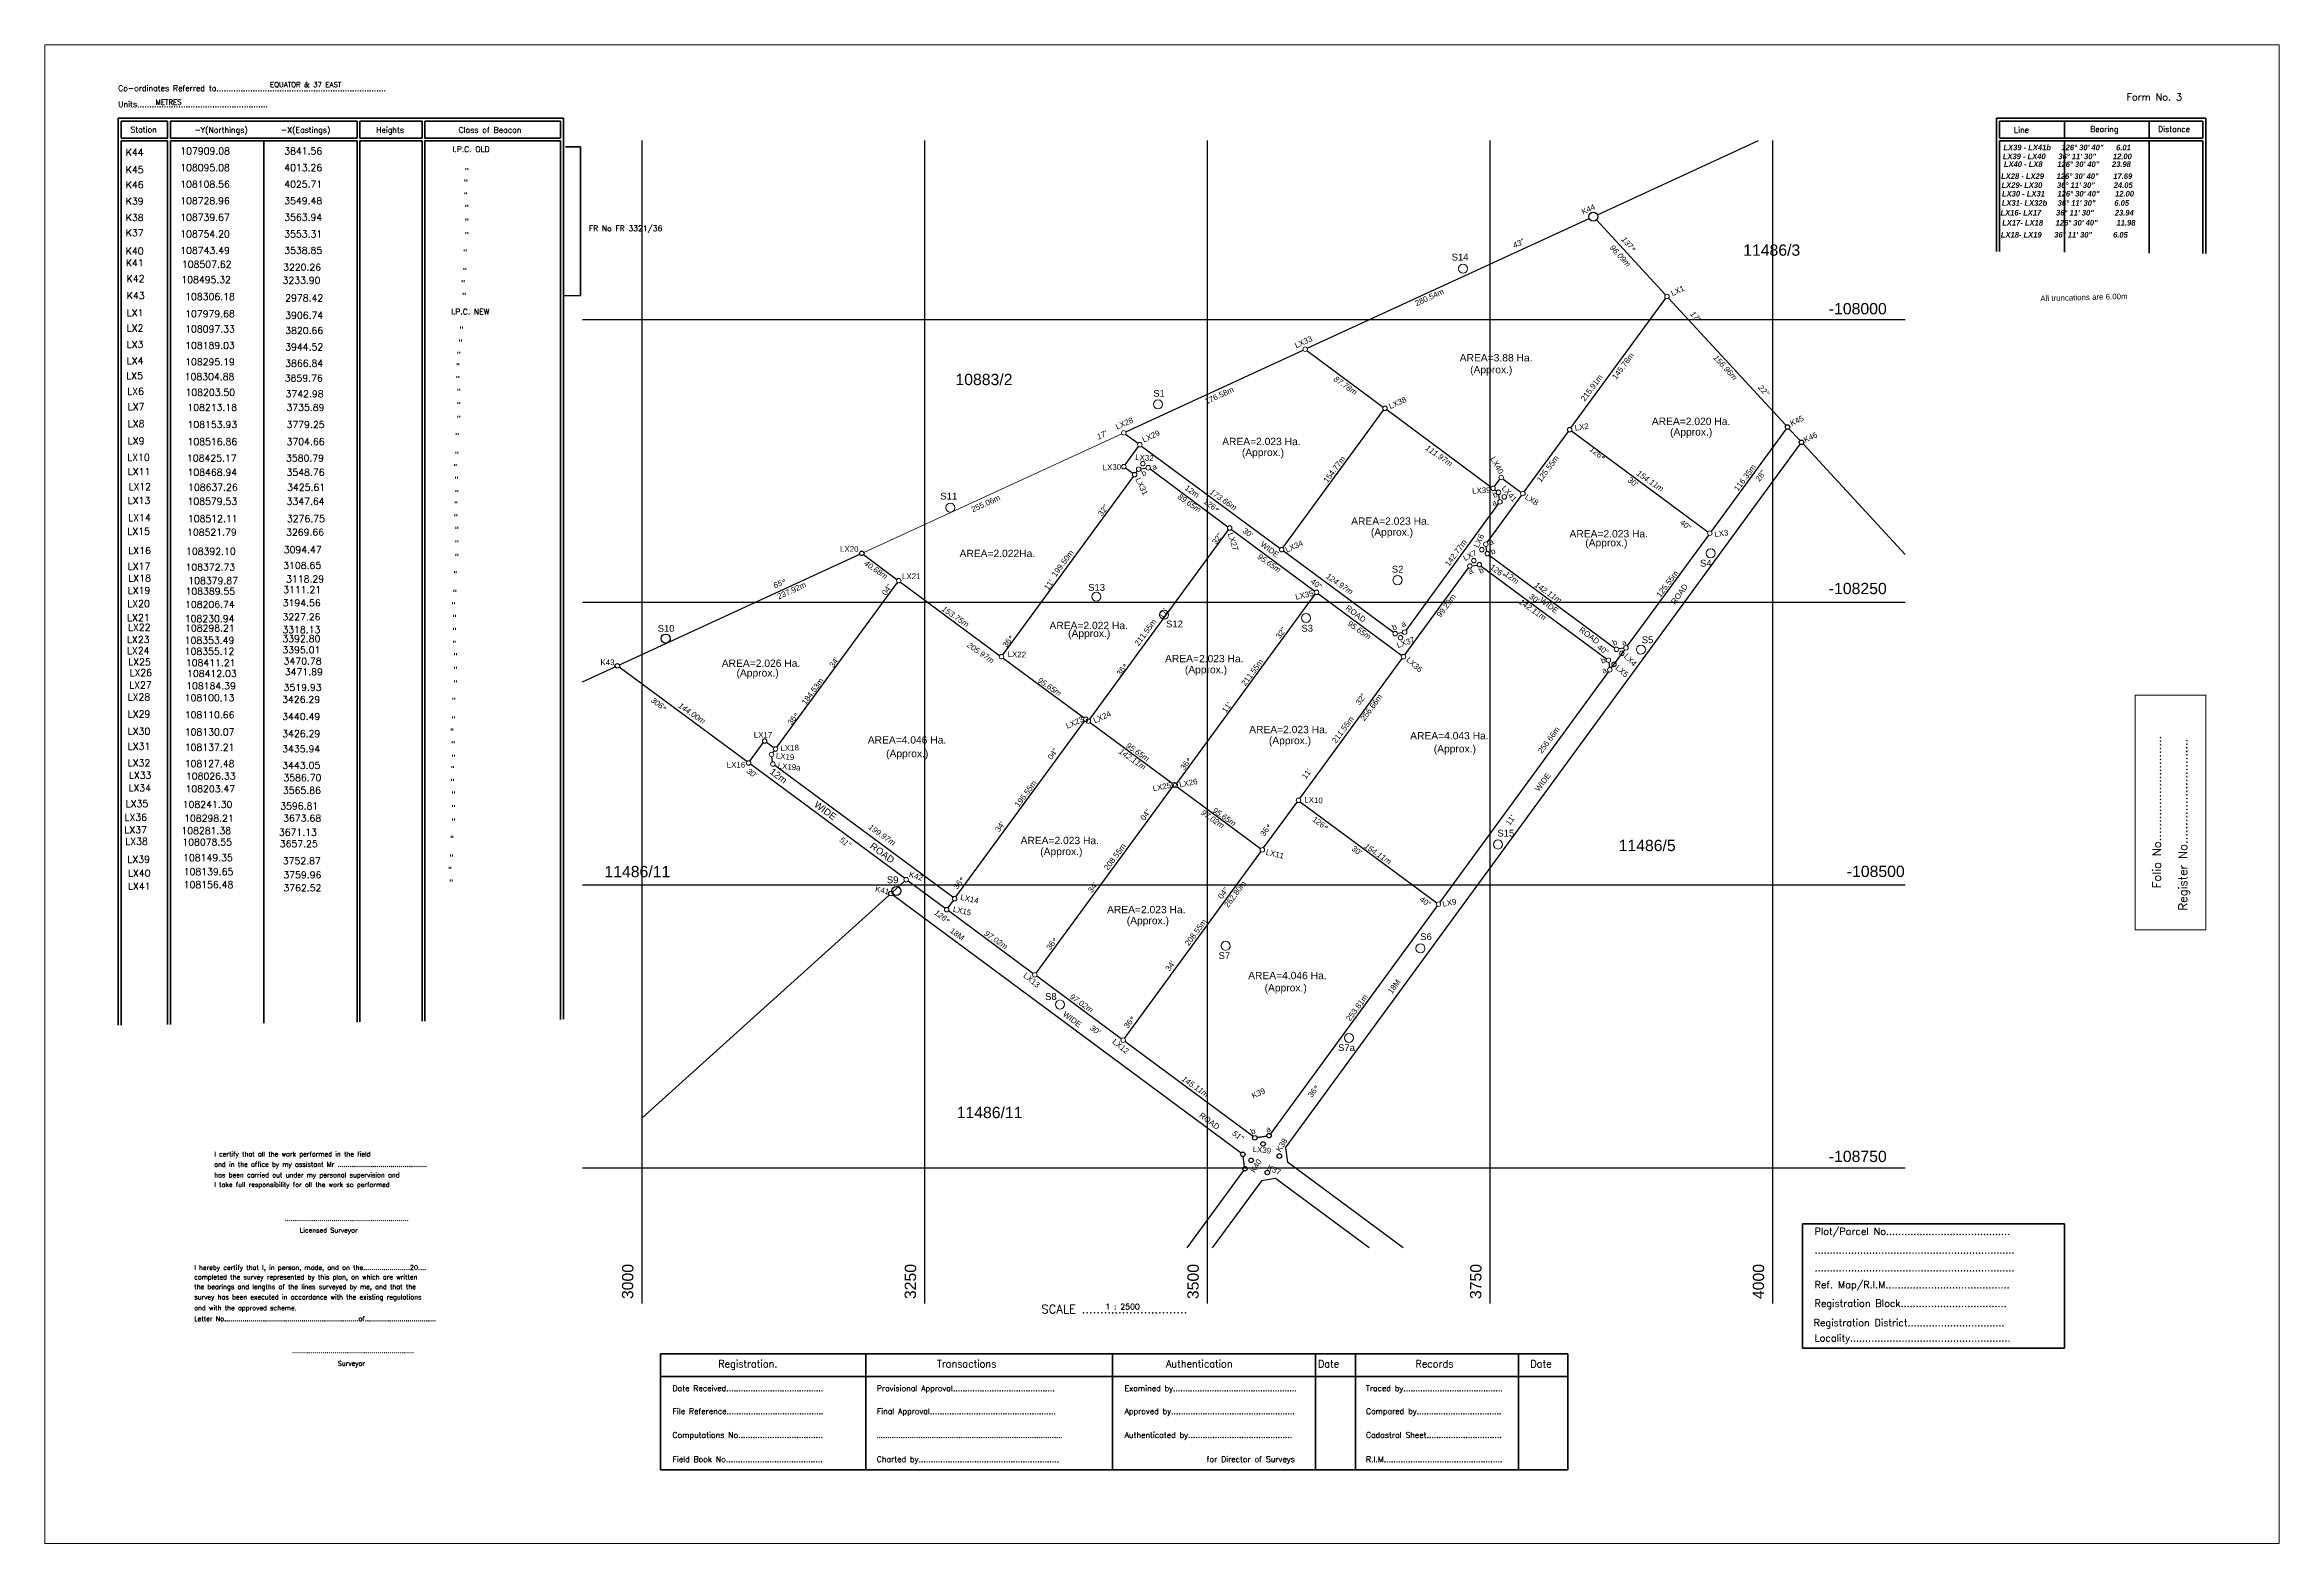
# Model space of a CAD drawing. Header units: metres. Extents: x 2472 to 15790, y -109082 to -107281.
# Drawn here: x 2472 to 4448, y -109082 to -107757 of the extents above.
import ezdxf

# ---------------------------------------------------------------- set-up
doc = ezdxf.new("R2010")
doc.units = ezdxf.units.M
doc.linetypes.add('ACAD_ISO10W100', pattern=[18, 12, -3, 0, -3])
for name, color, linetype, lineweight in [('0_Pen_No__7', 7, 'Continuous', 18), ('BEACOON_Pen_No__1', 1, 'Continuous', 18), ('BEACOON_Pen_No__7', 7, 'Continuous', 18), ('BNDRY_Pen_No__5', 5, 'Continuous', 18), ('BNDRY_Pen_No__7', 7, 'Continuous', 18), ('bondary', 7, 'Continuous', 20), ('BOUNDARY', 7, 'Continuous', 18), ('cadastral boundary', 7, 'Continuous', 40), ('DIM_Pen_No__7', 7, 'Continuous', 18), ('TEXT', 7, 'Continuous', 18)]:
    doc.layers.add(name, color=color, linetype=linetype, lineweight=lineweight)
for name, color, linetype in [('C-SSWR-TEXT', 7, 'Continuous'), ('C-TOPO-TEXT', 7, 'Continuous'), ('Cadastral_Layer', 7, 'Continuous'), ('traverses', 3, 'Continuous')]:
    doc.layers.add(name, color=color, linetype=linetype)
doc.styles.add('5mm', font='simplex', dxfattribs={"height": 2.5})
doc.styles.add('DynamicDimensions', font='arial.ttf')
doc.styles.add('GENERATED_STYLE_2', font='arial.ttf')
doc.styles.get("Standard").update_dxf_attribs({"font": 'simplex.shx'})

msp = doc.modelspace()

# ---------------------------------------------------------------- linework, layer by layer
at = {"color": 5}
for p, q in [((3000, -107841.8), (3000, -108870.1)), ((3250, -107841.8), (3250, -108870.1)), ((3500, -107841.8), (3500, -108870.1)), ((3750, -107841.8), (3750, -108870.1)), ((4000, -107841.8), (4000, -108870.1)), ((2947.5, -108000), (4117.3, -108000)), ((2947.5, -108250), (4117.3, -108250)), ((2947.5, -108500), (4117.3, -108500)), ((2947.5, -108750), (4117.3, -108750))]:
    msp.add_line(p, q, dxfattribs=at)
msp.add_line((2930.7, -107978.9), (2945.9, -107978.9))
for centre in [(3194.6, -108206.8), (3220.3, -108507.6), (3542.2, -108723.6), (3549.5, -108729), (3554.8, -108721.7), (3531.6, -108738.1), (3533.5, -108750.8), (3538.9, -108743.5), (3553.3, -108754.2), (3563.9, -108739.7)]:
    msp.add_circle(centre, 2)
msp.add_circle((3225.1, -108505.4), 4, dxfattribs=at)
at = {"layer": 'BEACOON_Pen_No__1', "linetype": 'Continuous'}
for centre in [(3906.7, -107979.7), (3586.7, -108026.3), (3657.3, -108078.6), (3426.3, -108100.2), (3820.7, -108097.4), (3440.5, -108110.7), (3426.3, -108130.1), (3435.9, -108137.2), (3439.5, -108132.3), (3443.1, -108127.5), (3447.9, -108131.1), (3760, -108139.7), (3752.9, -108149.3), (3757.7, -108152.9), (3759, -108161.3), (3762.8, -108156.9), (3779.3, -108153.9), (3520, -108184.4), (3746.5, -108198.7), (3944.6, -108189), (3565.9, -108203.5), (3732.4, -108218), (3735.9, -108213.2), (3740.7, -108216.8), (3743, -108203.5), (3747.8, -108207.1), (3227.3, -108231), (3596.8, -108241.3), (3666.3, -108277.8), (3674.7, -108276.5), (3318.2, -108298.2), (3671.1, -108281.4), (3673.7, -108298.2), (3862, -108291.6), (3866.8, -108295.2), (3870.4, -108290.4), (3854.9, -108301.3), (3856.2, -108309.7), (3859.8, -108304.9), (3392.8, -108353.5), (3395, -108355.1), (3108.7, -108372.7), (3094.5, -108392.1), (3114.8, -108384.7), (3116, -108393.1), (3118.3, -108379.8), (3470.8, -108411.2), (3471.9, -108412), (3580.8, -108425.1), (3548.8, -108468.9), (3233.9, -108495.3), (3276.7, -108512.1), (3704.7, -108516.9), (3269.7, -108521.8), (3347.7, -108579.5), (3425.7, -108637.2)]:
    msp.add_circle(centre, 2, dxfattribs=at)
at = {"layer": 'BNDRY_Pen_No__5', "linetype": 'Continuous'}
for centre in [(3726.4, -107955), (3456.5, -108075), (3272.9, -108166.4), (3945.4, -108206.7), (3668.4, -108230.5), (3402.1, -108245.1), (3462, -108261.1), (3021.2, -108282.1), (3587.5, -108264), (3883.6, -108291.9), (3757.3, -108464.2), (3516.3, -108553.8), (3688.7, -108556.1), (3369.8, -108605.7), (3625.4, -108635.2)]:
    msp.add_circle(centre, 4, dxfattribs=at)
at = {"layer": 'BNDRY_Pen_No__7', "color": 7, "linetype": 'Continuous', "lineweight": 30}
for p, q in [((3821.8, -108095.7), (3905.6, -107981.3)), ((3588.3, -108027.5), (3655.6, -108077.4)), ((3567, -108201.9), (3656.1, -108080.2)), ((3658.9, -108079.7), (3751.3, -108148.2)), ((3780.4, -108152.3), (3819.5, -108099)), ((3822.3, -108098.5), (3942.9, -108187.8)), ((3427.5, -108128.5), (3439.3, -108112.3)), ((3427.9, -108101.3), (3438.9, -108109.5)), ((3442.1, -108111.9), (3564.3, -108202.3)), ((3569.3, -108732.4), (4024.5, -108110.2)), ((3319.4, -108296.6), (3434.8, -108138.8)), ((3427.9, -108131.3), (3434.3, -108136)), ((3437.1, -108135.6), (3438.3, -108133.9)), ((3441.5, -108132), (3445.9, -108131.4)), ((3449.5, -108132.2), (3518.3, -108183.2)), ((3747.7, -108197.1), (3778.1, -108155.6)), ((3754.1, -108147.7), (3758.8, -108141.3)), ((3754.5, -108150.5), (3756.1, -108151.7)), ((3758.7, -108159.4), (3758, -108154.9)), ((3761.6, -108140.9), (3777.6, -108152.8)), ((3675.9, -108274.9), (3757.8, -108162.9)), ((3396.2, -108353.5), (3518.8, -108186)), ((3521.6, -108185.6), (3595.2, -108240.1)), ((3196.2, -108207.9), (3225.7, -108229.8)), ((3567.5, -108204.7), (3664.7, -108276.6)), ((3742.3, -108218), (3853.3, -108300.1)), ((3749.4, -108208.3), (3860.4, -108290.4)), ((3119.5, -108378.2), (3226.1, -108232.6)), ((3228.9, -108232.2), (3316.5, -108297)), ((3674.9, -108296.6), (3731.2, -108219.6)), ((3473.1, -108410.4), (3595.6, -108242.9)), ((3598.4, -108242.5), (3672.1, -108297)), ((3319.7, -108299.4), (3391.2, -108352.3)), ((3582, -108423.5), (3672.5, -108299.8)), ((3277.9, -108510.5), (3391.6, -108355.1)), ((3396.6, -108356.3), (3469.2, -108410)), ((3095.7, -108390.4), (3107.5, -108374.3)), ((3116.7, -108378.7), (3110.3, -108373.9)), ((3115.9, -108383.1), (3117.2, -108381.4)), ((3275.1, -108510.9), (3117.6, -108394.3)), ((3348.8, -108577.9), (3469.6, -108412.8)), ((3473.5, -108413.2), (3547.2, -108467.8)), ((3549.9, -108467.3), (3579.7, -108426.7)), ((3582.4, -108426.4), (3703.1, -108515.7)), ((3426.8, -108635.6), (3547.6, -108470.6)), ((3218.8, -108509), (3000, -108706.3)), ((3232.4, -108496.7), (3221.8, -108506.3)), ((3530, -108737), (3221.9, -108508.8)), ((3270.9, -108520.1), (3275.6, -108513.7)), ((3544.2, -108723.3), (3552.8, -108722)), ((3569.3, -108732.4), (3571.2, -108745)), ((3482.3, -108820.8), (3532.4, -108752.4)), ((3533.2, -108748.8), (3531.9, -108740.1)), ((3673.5, -108820.8), (3571.2, -108745)), ((3548, -108761.5), (3504.6, -108820.8)), ((3560.6, -108759.6), (3548, -108761.5)), ((3643.2, -108820.8), (3560.6, -108759.6))]:
    msp.add_line(p, q, dxfattribs=at)
at = {"layer": 'BNDRY_Pen_No__7', "color": 7, "linetype": 'ACAD_ISO10W100', "lineweight": 30}
for p, q in [((3734.3, -108217.7), (3738.7, -108217.1)), ((3747.5, -108205.1), (3746.8, -108200.6)), ((3668.3, -108277.5), (3672.7, -108276.8)), ((3868.4, -108290.7), (3864, -108291.3)), ((3855.2, -108303.3), (3855.9, -108307.8)), ((3115.7, -108391.2), (3115.1, -108386.7))]:
    msp.add_line(p, q, dxfattribs=at)
at = {"layer": 'BNDRY_Pen_No__7', "color": 7, "linetype": 'Continuous', "lineweight": 30, "flags": 128}
for points in [[(3845.2, -107907.4), (3987.7, -107841.8)], [(4024.4, -108107.1), (4014.6, -108096.6)], [(4117.3, -108207.7), (4027.1, -108110)]]:
    msp.add_lwpolyline(points, dxfattribs=at)
at = {"layer": 'BNDRY_Pen_No__7', "color": 7, "linetype": 'Continuous', "lineweight": 30}
for points in [[(3588.5, -108025.5), (3837.9, -107910.8)], [(3844.3, -107912), (3905.4, -107978.2)], [(3908.1, -107981.2), (4011.9, -108093.6)], [(3428.1, -108099.3), (3584.9, -108027.2)], [(4012.1, -108096.7), (3945.7, -108187.4)], [(3943.4, -108190.6), (3871.6, -108288.7)], [(2980.2, -108305.3), (3192.8, -108207.6)], [(3869.2, -108292), (3857.4, -108308.1)], [(2947.5, -108320.4), (2976.6, -108307)], [(3092.9, -108390.9), (2980, -108307.4)], [(3855, -108311.3), (3705.8, -108515.3)], [(3232.3, -108494.1), (3096.1, -108393.3)], [(3268.1, -108520.6), (3235.5, -108496.5)], [(3346, -108578.4), (3271.3, -108523)], [(3703.5, -108518.5), (3556, -108720.1)], [(3424, -108636.1), (3349.3, -108580.7)], [(3540.6, -108722.4), (3427.2, -108638.5)], [(3552.8, -108722), (3544.2, -108723.3)]]:
    msp.add_lwpolyline(points, dxfattribs=at)
at = {"layer": 'BNDRY_Pen_No__7', "color": 7, "linetype": 'ByBlock', "lineweight": 15}
msp.add_lwpolyline([(3196.4, -108205.9), (3424.5, -108101)], dxfattribs=at)
at = {"layer": 'BNDRY_Pen_No__7', "linetype": 'Continuous', "flags": 128}
msp.add_lwpolyline([(2947.5, -108320.4), (2976.6, -108307)], dxfattribs=at)
at = {"layer": 'BNDRY_Pen_No__7', "color": 7, "linetype": 'Continuous', "lineweight": 30}
for centre, radius in [((3841.6, -107909.1), 4), ((4013.3, -108095.1), 2), ((4025.7, -108108.6), 2), ((2978.4, -108306.2), 2)]:
    msp.add_circle(centre, radius, dxfattribs=at)
at = {"layer": 'bondary', "color": 7, "linetype": 'Continuous', "lineweight": 18}
for p, q in [((4320.7, -108332.1), (4320.7, -108539.6)), ((4383.2, -108332.1), (4383.2, -108539.6))]:
    msp.add_line(p, q, dxfattribs=at)
at = {"layer": 'BOUNDARY'}
for p, q in [((2472, -107757.1), (4448.2, -107757.1)), ((2472, -109082.1), (2472, -107757.1)), ((4448.2, -107757.1), (4448.2, -109082.1)), ((4320.7, -108332.1), (4383.2, -108332.1)), ((4320.7, -108539.6), (4383.2, -108539.6)), ((4448.2, -109082.1), (2472, -109082.1)), ((3884.1, -109082.1), (2951.6, -109082.1))]:
    msp.add_line(p, q, dxfattribs=at)
at = {"layer": 'BOUNDARY', "color": 7, "linetype": 'Continuous', "lineweight": 35}
for p, q in [((2537, -107822.1), (2930.7, -107822.1)), ((2537, -107822.1), (2930.7, -107822.1)), ((2537, -108623.9), (2537, -107822.1)), ((2930.7, -108618.7), (2930.7, -107822.1)), ((4198.2, -107822.1), (4198.2, -107939.9)), ((4198.2, -107822.1), (4383.2, -107822.1)), ((4198.2, -107822.1), (4198.2, -107939.9)), ((4383.2, -107822.1), (4383.2, -107941.8)), ((2539.5, -107824.6), (2580.7, -107824.6)), ((2539.5, -107824.6), (2580.7, -107824.6)), ((2539.5, -107839.6), (2539.5, -107824.6)), ((2539.5, -107839.6), (2580.7, -107839.6)), ((2539.5, -107842.1), (2580.7, -107842.1)), ((2539.5, -108623.9), (2539.5, -107842.1)), ((2580.7, -107839.6), (2580.7, -107824.6)), ((2580.7, -108623.4), (2580.7, -107842.1)), ((2583.2, -107824.6), (2748.2, -107824.6)), ((2583.2, -107839.6), (2583.2, -107824.6)), ((2583.2, -107824.6), (2748.2, -107824.6)), ((2583.2, -107839.6), (2748.2, -107839.6)), ((2583.2, -107842.1), (2748.2, -107842.1)), ((2583.2, -108623.3), (2583.2, -107842.1)), ((2665.7, -108622.2), (2665.7, -107842.1)), ((2665.7, -107944), (2665.7, -107842.1)), ((2748.2, -107839.6), (2748.2, -107824.6)), ((2748.2, -108621.2), (2748.2, -107842.1)), ((2750.7, -107824.6), (2805.7, -107824.6)), ((2750.7, -107839.6), (2750.7, -107824.6)), ((2750.7, -107824.6), (2805.7, -107824.6)), ((2750.7, -107839.6), (2805.7, -107839.6)), ((2750.7, -107842.1), (2805.7, -107842.1)), ((2750.7, -108621.1), (2750.7, -107842.1)), ((2805.7, -107839.6), (2805.7, -107824.6)), ((2805.7, -108620.4), (2805.7, -107842.1)), ((2808.2, -107824.6), (2928.2, -107824.6)), ((2808.2, -107839.6), (2808.2, -107824.6)), ((2808.2, -107824.6), (2928.2, -107824.6)), ((2808.2, -107839.6), (2928.2, -107839.6)), ((2808.2, -107842.1), (2928.2, -107842.1)), ((2808.2, -108620.4), (2808.2, -107842.1)), ((2928.2, -107839.6), (2928.2, -107824.6)), ((2928.2, -108618.8), (2928.2, -107842.1)), ((4200.7, -107824.6), (4200.7, -107839.6)), ((4200.7, -107824.6), (4380.7, -107824.6)), ((4200.7, -107839.6), (4380.7, -107839.6)), ((4200.7, -107842.1), (4380.7, -107842.1)), ((4200.7, -107842.1), (4200.7, -107940)), ((4258.2, -107824.6), (4258.2, -107839.6)), ((4258.2, -107842.1), (4258.2, -107940.5)), ((4333.2, -107824.6), (4333.2, -107839.6)), ((4333.2, -107842.1), (4333.2, -107941.3)), ((4380.7, -107824.6), (4380.7, -107839.6)), ((4380.7, -107842.1), (4380.7, -107941.8)), ((2932.5, -107847.5), (2945.9, -107847.5)), ((2945.9, -107847.5), (2945.9, -107978.9)), ((4026.6, -108799.6), (4026.6, -108909.6)), ((4258.2, -108799.6), (4026.6, -108799.6)), ((4026.6, -108799.6), (4026.6, -108909.6)), ((4258.2, -108799.6), (4258.2, -108909.6)), ((4258.2, -108909.6), (4026.6, -108909.6)), ((3016.6, -109017.1), (3016.6, -108914.6)), ((3819.1, -108914.6), (3016.6, -108914.6)), ((3198.2, -109017.1), (3198.2, -108914.6)), ((3416.3, -108914.6), (3416.3, -109017.1)), ((3595.8, -108914.6), (3595.8, -109017.1)), ((3631.3, -108914.6), (3631.3, -109017.1)), ((3775.4, -108914.6), (3775.4, -109017.1)), ((3819.1, -108914.6), (3819.1, -109017.1)), ((3819.1, -108934.6), (3016.6, -108934.6)), ((3819.1, -109017.1), (3016.6, -109017.1))]:
    msp.add_line(p, q, dxfattribs=at).dxf.unprotected_set("ltscale", 0)
at = {"layer": 'Cadastral_Layer', "color": 7}
for p, q in [((3946.5, -108186.4), (3946.5, -108186.4)), ((3805.9, -108378.6), (3805.9, -108378.6)), ((3679.5, -108551.3), (3679.5, -108551.3)), ((3679.5, -108551.3), (3679.5, -108551.3))]:
    msp.add_line(p, q, dxfattribs=at)
at = {"layer": 'traverses'}
msp.add_circle((3021.2, -108282.1), 4, dxfattribs=at)

# ---------------------------------------------------------------- texts
at = {"layer": '0_Pen_No__7', "color": 5, "linetype": 'Continuous', "char_height": 10, "attachment_point": 7, "line_spacing_factor": 0.303237, "style": 'GENERATED_STYLE_2'}
for s, insert in [('\\A1;-108000', (4049.8, -107995.6)), ('\\A1;-108250', (4049.8, -108243)), ('\\A1;-108750', (4049.8, -108745.1))]:
    msp.add_mtext(s, dxfattribs=dict(at, insert=insert))
at = {"layer": '0_Pen_No__7', "linetype": 'Continuous', "insert": (3170.2, -108436.3), "char_height": 6, "width": 277.465, "attachment_point": 2, "rotation": 323.3984, "line_spacing_factor": 0.5, "style": 'GENERATED_STYLE_2'}
msp.add_mtext('\\A1;12m              WIDE                 ROAD', dxfattribs=at)
at = {"layer": '0_Pen_No__7', "color": 5, "linetype": 'Continuous', "insert": (4065.7, -108493.1), "char_height": 10, "attachment_point": 7, "style": 'GENERATED_STYLE_2'}
msp.add_mtext('\\A1;-108500', dxfattribs=at)
at = {"layer": '0_Pen_No__7', "color": 5, "linetype": 'Continuous', "char_height": 10, "attachment_point": 7, "rotation": 89.6334, "style": 'GENERATED_STYLE_2'}
for s, insert in [('\\A1;3000', (2992.6, -108866.2)), ('\\A1;3250', (3242.6, -108866.2)), ('\\A1;3500', (3492.6, -108866.2)), ('\\A1;3750', (3742.6, -108866.2)), ('\\A1;4000', (3992.6, -108866.2))]:
    msp.add_mtext(s, dxfattribs=dict(at, insert=insert))
at = {"layer": 'BEACOON_Pen_No__7', "linetype": 'Continuous', "char_height": 5, "attachment_point": 7, "style": 'GENERATED_STYLE_2'}
for s, insert, rotation in [('\\A1;{\\fArial|b0|i0|c0|p34;K44}', (3832.5, -107907.4), 24.7055), ('\\A1;{\\fArial|b0|i1|c0|p34;96.09m}', (3855.6, -107936.9), 312.7348), ("\\A1;{\\fArial|b0|i1|c0|p34;137\\A0;\\fArial Black|b0|i1|c0|p34;\\H0.83333x;º\\A1;\\fArial|b0|i1|c0|p34;\\H1.2x;                                       17'                                         22''}", (3865.8, -107929.6), 312.7348), ('\\A1;LX1', (3911.5, -107979.4), 24.7055), ('\\A1;LX33', (3578.9, -108025.6), 24.7055), ('\\A1;{\\fArial|b0|i1|c0|p34;156.96m}', (3947.2, -108034.2), 312.7348), ('\\A1;{\\fArial|b0|i1|c0|p34;87.78m}', (3611.3, -108053.9), 325.439), ('\\A1;LX38', (3662.1, -108079.4), 24.7055), ('\\A1;LX28', (3420.5, -108097.6), 24.7055), ('\\A1;LX29', (3444, -108109), 24.7055), ('\\A1;LX2', (3825.5, -108098.4), 8.2511), ('\\A1;{\\fArial|b0|i0|c0|p34;K45}', (4017, -108094.4), 24.7055), ('\\A1;{\\fArial|b0|i0|c0|p34;K46}', (4029, -108109.1), 24.7055), ('\\A1;LX32', (3436.3, -108124.3), 356.4584), ('\\A1;{\\fArial|b0|i1|c0|p34;111.97m}', (3692.4, -108114.8), 325.439), ('126{\\fArial Black|b0|i1|c0|p34;\\H0.83333x;º\\A1;\\fArial|b0|i1|c0|p34;\\H1.2x;               }30\'                          40"', (3837.8, -108115.6), 320.9022), ('\\A1;LX30', (3407.7, -108133.4), 1.4195), ('\\A1;LX31', (3436.3, -108141.4), 296.1388), ('\\A1;b', (3443.3, -108138.9), 24.7055), ('\\A1;a', (3452.7, -108133.5), 24.7055), ('\\A1;LX40', (3750.2, -108123), 299.1833), ('\\A1;{\\fArial|b0|i1|c0|p34;154.11m}', (3879.2, -108137.2), 325.439), ('\\A1;{\\fArial|b0|i1|c0|p34;89.65m}', (3473.3, -108157.9), 325.439), ('\\A1;{\\fArial|b0|i1|c0|p34;173.66m}', (3501.7, -108153.8), 325.439), ('\\A1;LX39', (3734.5, -108154.1), 2.9142), ('\\A1;b', (3754, -108158.1), 24.7055), ('\\A1;LX41', (3760.1, -108149.4), 310.3531), ('\\A1;LX8', (3780.5, -108158.3), 327.9715), ('\\A1;a', (3753.2, -108165.2), 24.7055), ('\\A1;LX27', (3518.1, -108189.5), 288.0477), ('\\A1;LX34', (3570.6, -108206.4), 24.7055), ('\\A1;LX6', (3740, -108202.4), 65.0546), ('\\A1;a', (3750.5, -108199.8), 24.7055), ('\\A1;LX3', (3949, -108192.6), 8.2511), ('\\A1;{\\fArial|b0|i1|c0|p34;40.68m}', (3196.1, -108216.7), 325.439), ('\\A1;{\\fArial|b0|i1|c0|p34;95.65m}', (3544, -108211), 325.439), ('\\A1;LX7', (3728, -108213.7), 27.3613), ('\\A1;b', (3752.1, -108208.2), 24.7055), ('\\A1;{\\fArial|b0|i1|c0|p34;124.97m}', (3604.5, -108228.2), 325.439), ('\\A1;a', (3732.3, -108225.6), 24.7055), ('\\A1;b', (3741.7, -108225), 24.7055), ('\\A1;{\\fArial|b0|i1|c0|p34;142.11m}', (3789, -108235.8), 325.439), ('\\A1;{\\fArial|b0|i1|c0|p34;153.75m}', (3264.8, -108257), 325.439), ('\\A1;LX35', (3578.7, -108248), 13.1182), ('\\A1;{\\fArial|b0|i1|c0|p34;142.11m}', (3775.3, -108250.9), 325.439), ('\\A1;{\\fArial|b0|i1|c0|p34;95.65m}', (3623.6, -108270.1), 325.439), ('\\A1;b', (3664.9, -108275.1), 24.7055), ('\\A1;a', (3672.9, -108272.4), 24.7055), ('\\A1;{\\fArial|b0|i1|c0|p34;205.97m}', (3287.1, -108289.1), 325.439), ('\\A1;LX22', (3323.5, -108298.3), 357.9378), ('\\A1;LX37', (3668.8, -108290.7), 19.9954), ('\\A1;LX36', (3675.5, -108301.7), 318.8604), ('\\A1;b', (3859.9, -108288.7), 24.7055), ('\\A1;a', (3867.9, -108288.7), 24.7055), ('\\A1;LX4', (3868.1, -108298.4), 315.2695), ('\\A1;{\\fArial|b0|i1|c0|p34;95.65m}', (3349.6, -108320.2), 325.439), ('\\A1;b', (3849.6, -108304.6), 24.7055), ('\\A1;a', (3850.5, -108313.3), 24.7055), ('\\A1;LX5', (3860.5, -108308.7), 318.1667), ("\\A1;{\\fArial|b0|i1|c0|p34;306\\A0;\\fArial Black|b0|i1|c0|p34;\\H0.83333x;º\\A1;\\fArial|b0|i1|c0|p34;\\H1.2x;                                               30'                                                51''}", (3007.5, -108337.7), 323.482), ('\\A1;{\\fArial|b0|i1|c0|p34;144.00m}', (3031.7, -108342.6), 325.439), ('\\A1;LX23', (3376.5, -108362.1), 24.7055), ('\\A1;LX24', (3400.8, -108357.2), 24.7055), ('\\A1;LX18', (3122.8, -108381.8), 2.9127), ('\\A1;{\\fArial|b0|i1|c0|p34;95.65m}', (3427.6, -108378), 325.439), ('\\A1;LX19', (3118.4, -108388.1), 354.0052), ('\\A1;LX19a', (3120.1, -108396.9), 354.0052), ('\\A1;{\\fArial|b0|i1|c0|p34;142.11m}', (3421.4, -108383.1), 325.439), ('\\A1;LX25', (3452.5, -108417.3), 11.1987), ('\\A1;LX26', (3475.9, -108413.9), 11.1738), ('\\A1;{\\fArial|b0|i1|c0|p34;97.02m}', (3494, -108437.2), 325.439), ('\\A1;{\\fArial|b0|i1|c0|p34;95.65m}', (3504.2, -108435.2), 325.439), ('\\A1;LX10', (3585.9, -108427.1), 357.2757), ('\\A1;{\\fArial|b0|i1|c0|p34;199.97m}', (3199.9, -108450.1), 325.439), ('\\A1;LX11', (3551.5, -108473.2), 346.8948), ('\\A1;{\\fArial|b0|i1|c0|p34;154.11m}', (3638.3, -108466.8), 325.439), ('\\A1;{\\fArial|b0|i0|c0|p34;K42}', (3235.9, -108492.7), 342.7331), ('\\A1;{\\fArial|b0|i0|c0|p34;K41}', (3206.1, -108505.7), 346.7856), ('\\A1;LX14', (3281.4, -108513), 347.37), ('\\A1;LX9', (3708.7, -108519.4), 11.3182), ("\\A1;{\\fArial|b0|i1|c0|p34;126\\A0;\\fArial Black|b0|i1|c0|p34;\\H0.83333x;º\\A1;\\fArial|b0|i1|c0|p34;\\H1.2x;                                                                                 30'                                                                            51''}", (3258.1, -108525.5), 323.482), ('\\A1;LX15', (3274.8, -108523.6), 347.37), ('\\A1;{\\fArial|b0|i1|c0|p34;97.02m}', (3302.3, -108544.1), 325.439), ('\\A1;LX13', (3336.9, -108581), 320.947), ('\\A1;{\\fArial|b0|i1|c0|p34;97.02m}', (3377.9, -108600), 325.439), ('\\A1;LX12', (3415.7, -108639.4), 320.947), ('\\A1;{\\fArial|b0|i1|c0|p34;145.11m}', (3476.9, -108672.6), 325.439), ('\\A1;{\\fArial|b0|i0|c0|p34;K39}', (3540.8, -108689), 24.7055), ('\\A1;b', (3539.8, -108720.9), 24.7055), ('\\A1;LX39', (3540.1, -108735.9), 353.7105), ('\\A1;a', (3553.4, -108719.2), 24.7055), ('\\A1;{\\fArial|b0|i0|c0|p34;K38}', (3564.9, -108736.6), 58.1605), ('\\A1;{\\fArial|b0|i0|c0|p34;K40}', (3542, -108754.9), 57.4731), ('\\A1;{\\fArial|b0|i0|c0|p34;K37}', (3552.6, -108751.5), 335.1453)]:
    msp.add_mtext(s, dxfattribs=dict(at, insert=insert, rotation=rotation))
at = {"layer": 'BEACOON_Pen_No__7', "linetype": 'Continuous', "char_height": 5, "attachment_point": 7, "line_spacing_factor": 0.913225, "style": 'GENERATED_STYLE_2'}
for s, insert, rotation in [('\\A1;12m                                    WIDE                                       ROAD', (3479.8, -108150), 323.2267), ('126{\\fArial Black|b0|i1|c0|p34;\\H0.83333x;º\\A1;\\fArial|b0|i1|c0|p34;\\H1.2x;               }30\'                                  40"', (3496.2, -108162), 323.2267), ('126{\\fArial Black|b0|i1|c0|p34;\\H0.83333x;º\\A1;\\fArial|b0|i1|c0|p34;\\H1.2x;               }30\'                                  40"', (3749.6, -108220.1), 323.2267), ('\\A1;12m             WIDE             ROAD', (3762.5, -108226.2), 323.2267), ('126{\\fArial Black|b0|i1|c0|p34;\\H0.83333x;º\\A1;\\fArial|b0|i1|c0|p34;\\H1.2x;               }30\'                                  40"', (3592.6, -108443), 323.2267), ('\\A1;18M                                                         WIDE                                                                    ROAD', (3272, -108541.5), 323.482)]:
    msp.add_mtext(s, dxfattribs=dict(at, insert=insert, rotation=rotation))
at = {"layer": 'BEACOON_Pen_No__7', "linetype": 'Continuous', "char_height": 5, "attachment_point": 7, "style": 'GENERATED_STYLE_2'}
for s, insert in [('\\A1;LX20', (3175.4, -108205.5)), ('\\A1;LX21', (3230.2, -108229.6)), ('\\A1;{\\fArial|b0|i0|c0|p34;K43}', (2963.5, -108305.7)), ('\\A1;LX17', (3099.1, -108369.8)), ('\\A1;LX16', (3075.2, -108396.3))]:
    msp.add_mtext(s, dxfattribs=dict(at, insert=insert))
at = {"layer": 'BNDRY_Pen_No__5', "linetype": 'Continuous', "char_height": 6, "attachment_point": 7, "style": 'GENERATED_STYLE_2'}
for s, insert in [('S14', (3716.3, -107948)), ('S1', (3452.4, -108068.4)), ('S11', (3264.1, -108159.3)), ('S2', (3663.3, -108223.9)), ('S4', (3935.9, -108218.6)), ('S13', (3394.8, -108240)), ('S10', (3014.1, -108276.2)), ('S12', (3463.7, -108272.3)), ('S3', (3583.4, -108276.1)), ('S5', (3884.4, -108286.3)), ('S15', (3756.7, -108457.3)), ('S9', (3216.8, -108498.5)), ('S6', (3688.5, -108548.8)), ('S7', (3510.1, -108565.5)), ('S8', (3356.7, -108601.7)), ('S7a', (3615.8, -108646.9))]:
    msp.add_mtext(s, dxfattribs=dict(at, insert=insert))
at = {"layer": 'C-SSWR-TEXT', "color": 7, "linetype": 'Continuous', "char_height": 10, "attachment_point": 7, "style": 'GENERATED_STYLE_2'}
for s, insert in [('\\A1;11486/3', (3974.1, -107943.8)), ('\\A1;10883/2', (3277.4, -108058.2)), ('\\A1;11486/5', (3863.9, -108470.2)), ('\\A1;11486/11', (2967, -108493.3)), ('\\A1;11486/11', (3278.5, -108706.3))]:
    msp.add_mtext(s, dxfattribs=dict(at, insert=insert))
at = {"layer": 'C-TOPO-TEXT', "color": 7, "linetype": 'Continuous', "char_height": 6.5, "width": 277.465, "attachment_point": 2, "line_spacing_factor": 0.5, "style": 'GENERATED_STYLE_2'}
for s, insert in [('\\A1;AREA=3.88 Ha.', (3755.6, -108030.6)), ('\\A1;(Approx.)', (3751.3, -108041.1)), ('\\A1;AREA=2.020 Ha.', (3928, -108086.8)), ('\\A1;(Approx.)', (3928.1, -108096.2)), ('\\A1;AREA=2.023 Ha.', (3548, -108104.6)), ('\\A1;(Approx.)', (3549.4, -108114.3)), ('\\A1;AREA=2.023 Ha.', (3662.1, -108175)), ('\\A1;(Approx.)', (3663.5, -108184.7)), ('\\A1;AREA=2.023 Ha.', (3855.2, -108186.2)), ('\\A1;(Approx.)', (3853.1, -108194.1)), ('\\A1;AREA=2.022Ha.', (3314.5, -108203.6)), ('\\A1;AREA=2.022 Ha.', (3395.3, -108267.3)), ('\\A1;(Approx.)', (3395.7, -108274.3)), ('\\A1;AREA=2.023 Ha.', (3497.5, -108296.6)), ('\\A1;AREA=2.026 Ha.', (3105.5, -108300.7)), ('\\A1;(Approx.)', (3102.5, -108309.2)), ('\\A1;(Approx.)', (3499, -108306.3)), ('\\A1;AREA=4.046 Ha.', (3234.6, -108368.5)), ('\\A1;AREA=2.023 Ha.', (3571.9, -108359.3)), ('\\A1;(Approx.)', (3573.3, -108369)), ('\\A1;AREA=4.043 Ha.', (3714.3, -108364.8)), ('\\A1;(Approx.)', (3719.1, -108376.3)), ('\\A1;(Approx.)', (3234.8, -108380.5)), ('\\A1;AREA=2.023 Ha.', (3369.7, -108457.4)), ('\\A1;(Approx.)', (3371.1, -108467.1)), ('\\A1;AREA=2.023 Ha.', (3446.2, -108518.5)), ('\\A1;(Approx.)', (3447.6, -108528.2)), ('\\A1;AREA=4.046 Ha.', (3571, -108576.8)), ('\\A1;(Approx.)', (3569.5, -108587.6))]:
    msp.add_mtext(s, dxfattribs=dict(at, insert=insert))
at = {"layer": 'cadastral boundary', "style": '5mm'}
for s, height, p in [('EQUATOR & 37 EAST', 4.5, (2671.3, -107794.6, 327.7)), ('METRES', 4.5, (2570.1, -107810.1, 327.7)), ('1 : 2500', 5, (3410, -108875.3, 327.7))]:
    msp.add_text(s, height=height, dxfattribs=at).set_placement(p)
at = {"layer": 'DIM_Pen_No__7', "linetype": 'Continuous', "char_height": 5, "attachment_point": 7, "style": 'GENERATED_STYLE_2'}
for s, insert, rotation in [("\\A1;{\\fArial|b0|i1|c0|p34;65\\A0;\\fArial Black|b0|i1|c0|p34;\\H0.83333x;º\\A1;\\fArial|b0|i1|c0|p34;\\H1.2x;                                                                                                                                                             17'                                                                                                                                                                                                            43''}", (3117.8, -108238), 24.7055), ('\\A1;280.54m', (3685.3, -107988.4), 24.7055), ('\\A1;145.78m', (3861.8, -108053.6), 53.3472), ('\\A1;176.58m', (3499.5, -108075.2), 24.7055), ('\\A1;215.91m', (3834, -108072.9), 53.3472), ("\\A1;36{\\A0;\\fArial Black|b0|i1|c0|p34;\\H0.83333x;º\\A1;\\fArial|b0|i1|c0|p34;\\H1.2x;    }                                                                                                                                                11'                                                                                                                                                                                             28''", (3592.7, -108688.4), 53.9811), ('\\A1;154.77m', (3606.5, -108145), 53.3472), ('\\A1;125.55m', (3795.2, -108144.4), 53.3472), ('\\A1;116.35m', (3969.6, -108152.3), 53.3472), ('\\A1;255.06m', (3292.9, -108170.7), 24.7055), ("\\A1;36{\\A0;\\fArial Black|b0|i1|c0|p34;\\H0.83333x;º\\A1;\\fArial|b0|i1|c0|p34;\\H1.2x;    }                       11'                                     32''", (3322.7, -108290.5), 53.9811), ("\\A1;36{\\A0;\\fArial Black|b0|i1|c0|p34;\\H0.83333x;º\\A1;\\fArial|b0|i1|c0|p34;\\H1.2x;    }                       11'                                     32''", (3423.6, -108315.6), 53.9811), ('\\A1;142.77m', (3713.9, -108218.7), 53.3472), ('\\A1;199.50m', (3366.2, -108228.1), 53.3472), ('\\A1;237.92m', (3121.3, -108247.7), 24.7055), ("\\A1;36{\\A0;\\fArial Black|b0|i1|c0|p34;\\H0.83333x;º\\A1;\\fArial|b0|i1|c0|p34;\\H1.2x;    }                       34'                                    04''", (3132.7, -108359), 53.9811), ('\\A1;125.55m', (3901, -108246.2), 53.3472), ('\\A1;99.29m', (3706.6, -108263.9), 53.3472), ('\\A1;211.55m', (3439.4, -108289.1), 53.3472), ("\\A1;36{\\A0;\\fArial Black|b0|i1|c0|p34;\\H0.83333x;º\\A1;\\fArial|b0|i1|c0|p34;\\H1.2x;    }                       11'                                     32''", (3480, -108398.9), 53.9811), ('\\A1;184.53m', (3145, -108341.2), 53.3472), ('\\A1;211.55m', (3533.9, -108324.5), 53.3472), ("\\A1;36{\\A0;\\fArial Black|b0|i1|c0|p34;\\H0.83333x;º\\A1;\\fArial|b0|i1|c0|p34;\\H1.2x;    }                       11'                                     32''", (3550.6, -108457.5), 53.9811), ('\\A1;256.66m', (3639.2, -108355.5), 53.3472), ('\\A1;211.55m', (3614, -108375.2), 53.3472), ('\\A1;256.66m', (3796.1, -108384.3), 53.3472), ("\\A1;36{\\A0;\\fArial Black|b0|i1|c0|p34;\\H0.83333x;º\\A1;\\fArial|b0|i1|c0|p34;\\H1.2x;    }                       34'                                    04''", (3279.3, -108504.3), 53.9811), ('\\A1;196.55m', (3333.5, -108431.7), 53.3472), ("\\A1;36{\\A0;\\fArial Black|b0|i1|c0|p34;\\H0.83333x;º\\A1;\\fArial|b0|i1|c0|p34;\\H1.2x;    }                       34'                                    04''", (3361.4, -108558), 53.9811), ('\\A1;208.55m', (3412.4, -108487.5), 53.3472), ("\\A1;36{\\A0;\\fArial Black|b0|i1|c0|p34;\\H0.83333x;º\\A1;\\fArial|b0|i1|c0|p34;\\H1.2x;    }                       34'                                    04''", (3430, -108627.4), 53.9811), ('\\A1;262.80m', (3518.7, -108520.6), 53.3472), ('\\A1;208.55m', (3483.8, -108554.4), 53.3472), ('\\A1;253.81m', (3626.5, -108620.9), 53.3472)]:
    msp.add_mtext(s, dxfattribs=dict(at, insert=insert, rotation=rotation))
at = {"layer": 'DIM_Pen_No__7', "linetype": 'Continuous', "insert": (3663.5, -108596.8), "char_height": 5, "attachment_point": 7, "rotation": 53.9811, "line_spacing_factor": 0.913225, "style": 'GENERATED_STYLE_2'}
msp.add_mtext('\\A1;18M                                                                                                           WIDE                                                                                                ROAD', dxfattribs=at)
at = {"layer": 'TEXT', "color": 7, "linetype": 'Continuous', "lineweight": 35}
msp.add_text('Co-ordinates Referred to......................................................................', height=5, dxfattribs=at).set_placement((2537, -107798))
at = {"layer": 'TEXT', "color": 7, "linetype": 'Continuous', "lineweight": 40}
for s, height, p in [('Form No. 3', 6.25, (4313.1, -107806.4)), ('Units......................................................', 5, (2537, -107812.2)), ('Station          ', 5, (2547.8, -107834.6)), ('-Y(Northings)', 5, (2604.4, -107834.9)), ('-X(Eastings)', 5, (2680.9, -107834.9)), ('Heights', 5, (2765.1, -107834.9)), ('Class of Beacon', 5, (2838, -107834.9)), ('Line', 5, (4213.6, -107834.9)), ('Bearing', 5, (4281, -107834.2)), ('Distance', 5, (4341, -107834.2)), ('K44', 6.03, (2543.7, -107855.2)), ('107909.08', 6.03, (2591.9, -107854.1)), ('108095.08', 6.01, (2591.9, -107868.8)), ('3841.56', 6.01, (2683.9, -107854.1)), ('4013.26', 6.01, (2683.9, -107868.8)), ('I.P.C. OLD', 4.91, (2832.6, -107851.9)), ('K45', 6.03, (2543.7, -107870.5)), ('K46', 6.03, (2543.7, -107883.9)), ('108108.56', 6.01, (2591.9, -107883.4)), ('4025.71', 6.01, (2683.9, -107883.4)), ('   "', 4.91, (2831.8, -107881.2)), ('   "', 4.91, (2832.6, -107871.1)), ('K39', 6.03, (2543.7, -107898.4)), ('108728.96', 6.01, (2591.9, -107898.1)), ('3549.48', 6.01, (2683.9, -107898.1)), ('   "', 4.91, (2831.6, -107892.6)), ('   "', 4.91, (2832.6, -107903.7)), ('K38', 6.03, (2543.7, -107912.9)), ('K37', 6.03, (2543.7, -107926.4)), ('108739.67', 6.01, (2591.9, -107912.7)), ('108754.20', 6.01, (2591.9, -107927.4)), ('3563.94', 6.01, (2683.9, -107912.7)), ('3553.31', 6.01, (2683.9, -107927.4)), ('   "', 4.91, (2832.6, -107915.7)), ('   "', 4.91, (2832.6, -107927.6)), (' FR No FR 3321/36 ', 4.91, (2949.8, -107921.9)), ('K40', 6.03, (2543.7, -107942.5)), ('108743.49', 6.01, (2591.9, -107942)), ('3538.85', 6.01, (2683.9, -107942)), ('   "', 4.91, (2831.2, -107942.9)), ('K41', 6.03, (2543.8, -107953)), ('K42', 6.03, (2544.5, -107966.9)), ('108495.32', 6.01, (2592.9, -107967.8)), ('108507.62', 6.03, (2593.3, -107954.3)), ('3233.90', 6.01, (2682.4, -107968.4)), ('3220.26', 6.01, (2682.9, -107956.8)), ('   "', 4.91, (2830.8, -107959.5)), ('K43', 6.03, (2544.6, -107981.9)), ('108306.18', 6.03, (2596.2, -107982.8)), ('2978.42', 6.03, (2684.7, -107984.1)), ('   "', 4.91, (2829.5, -107970.3)), ('   "', 4.91, (2830.4, -107981.5)), ('LX1', 6.03, (2544.6, -107997.2)), ('107979.68', 6.03, (2596.2, -107998)), ('3906.74', 6.03, (2684.7, -107999.3)), ('I.P.C. NEW', 4.91, (2831.4, -107995.6)), ('LX2', 6.03, (2544.6, -108010.6)), ('LX3', 6.03, (2544.6, -108025.1)), ('108097.33', 6.03, (2596.2, -108011.5)), ('108189.03', 6.03, (2596.2, -108026)), ('3820.66', 6.03, (2684.7, -108012.8)), ('3944.52', 6.03, (2684.7, -108027.3)), ('   "', 4.91, (2827.1, -108022.7)), ('   "', 4.91, (2828, -108011.2)), ('LX4', 6.03, (2544.6, -108039.6)), ('108295.19', 6.03, (2596.2, -108040.5)), ('3866.84', 6.03, (2684.7, -108041.8)), ('   "', 4.91, (2824.8, -108043.6)), ('   "', 4.91, (2825.6, -108033.5)), ('LX5', 6.03, (2544.2, -108052.8)), ('LX6', 6.03, (2545, -108066.6)), ('108304.88', 6.03, (2595.8, -108053.6)), ('3859.76', 6.03, (2684.3, -108054.9)), ('   "', 4.91, (2824.6, -108055)), ('   "', 4.91, (2825.6, -108066.1)), ('LX7', 6.03, (2545.5, -108080.1)), ('108203.50', 6.03, (2596.5, -108067.5)), ('108213.18', 6.03, (2598.2, -108080.8)), ('3742.98', 6.03, (2685, -108068.8)), ('3735.89', 6.03, (2685.8, -108080.8)), ('   "', 4.91, (2825.6, -108078)), ('LX8', 6.03, (2545.5, -108095.2)), ('108153.93', 6.03, (2598.3, -108095.9)), ('3779.25', 6.03, (2685.9, -108095.9)), ('   "', 4.91, (2824.2, -108105.3)), ('   "', 4.91, (2825.6, -108090)), ('LX10', 6.03, (2545, -108124.9)), ('LX9', 6.03, (2545.5, -108110.4)), ('108425.17', 6.03, (2597.8, -108125.6)), ('108516.86', 6.03, (2598.3, -108111.1)), ('3580.79', 6.03, (2685.4, -108125.6)), ('3704.66', 6.03, (2685.9, -108111.1)), ('   "', 4.91, (2823.9, -108121.9)), ('LX11', 6.03, (2545.5, -108137.4)), ('108468.94', 6.03, (2598.3, -108138.1)), ('3548.76', 6.03, (2685.9, -108138.1)), ('   "', 4.91, (2822.5, -108132.7)), ('   "', 4.91, (2823.5, -108143.9)), ('LX13', 6.03, (2545.5, -108163.1)), ('LX12', 6.03, (2546.1, -108150.8)), ('108579.53', 6.03, (2598.3, -108163.8)), ('108637.26', 6.03, (2598.8, -108151.5)), ('3347.64', 6.03, (2685.9, -108163.8)), ('3425.61', 6.03, (2686.4, -108151.5)), ('   "', 4.91, (2823.9, -108155.7)), ('LX14', 6.03, (2545.9, -108178.3)), ('108512.11', 6.03, (2598.6, -108179.1)), ('3276.75', 6.03, (2686.2, -108179.1)), ('   "', 4.91, (2822.9, -108177.2)), ('   "', 4.91, (2823.1, -108165.8)), ('LX15', 6.03, (2545.2, -108190.4)), ('108521.79', 6.03, (2597.9, -108191.1)), ('3269.66', 6.03, (2685.5, -108191.1)), ('   "', 4.91, (2823.9, -108188.3)), ('   "', 4.91, (2823.9, -108200.3)), ('LX17', 6.03, (2545.5, -108221.3)), ('LX16', 6.03, (2546, -108207.3)), ('108372.73', 6.03, (2596.5, -108222)), ('108392.10', 6.03, (2597, -108208)), ('3108.65', 6.03, (2682.9, -108220.5)), ('3094.47', 6.03, (2683.4, -108206.5)), ('   "', 4.91, (2823.9, -108212.2)), ('LX19', 6.03, (2545.5, -108242.6)), ('LX18', 6.03, (2546, -108231.7)), ('108389.55', 6.03, (2596.5, -108243.3)), ('108379.87', 6.03, (2599, -108233.9)), ('3111.21', 6.03, (2682.9, -108241.9)), ('3118.29', 6.03, (2685.5, -108232.5)), ('   "', 4.91, (2822.1, -108244.1)), ('   "', 4.91, (2822.5, -108227.5)), ('LX20', 6.03, (2545.1, -108254.3)), ('108206.74', 6.03, (2596.1, -108255)), ('3194.56', 6.03, (2682.5, -108253.6)), ('   "', 4.91, (2820.8, -108254.9)), ('LX21', 6.03, (2544.9, -108266.7)), ('LX22', 6.03, (2545.7, -108275.2)), ('108230.94', 6.03, (2595.9, -108267.5)), ('108298.21', 6.03, (2596.1, -108275.9)), ('3318.13', 6.03, (2682.2, -108277.3)), ('3227.26', 6.03, (2682.3, -108266)), ('   "', 4.91, (2821.7, -108266.1)), ('   "', 4.91, (2821.8, -108277.6)), ('LX23', 6.03, (2544.8, -108286)), ('LX24', 6.03, (2544.8, -108295.8)), ('108353.49', 6.03, (2595.8, -108286.7)), ('108355.12', 6.03, (2595.8, -108296.5)), ('3392.80', 6.03, (2682.2, -108285.2)), ('3395.01', 6.03, (2682.2, -108295.1)), ('   "', 4.91, (2821.6, -108289)), ('   "', 4.91, (2822.6, -108300.1)), ('LX25', 6.03, (2545.9, -108305.8)), ('LX26', 6.03, (2547, -108315.3)), ('108411.21', 6.03, (2596.8, -108306.6)), ('108412.03', 6.03, (2597.9, -108316.1)), ('3470.78', 6.03, (2683.3, -108305.1)), ('3471.89', 6.03, (2684.4, -108314.6)), ('   "', 4.91, (2822.6, -108312)), ('LX28', 6.03, (2545.4, -108336.8)), ('LX27', 6.03, (2546.7, -108326.2)), ('108100.13', 6.03, (2595.8, -108337.5)), ('108184.39', 6.03, (2597.1, -108327)), ('3426.29', 6.03, (2682, -108339)), ('3519.93', 6.03, (2683.3, -108328.4)), ('   "', 4.91, (2821.2, -108339.3)), ('   "', 4.91, (2822.6, -108324)), ('LX29', 6.03, (2545.5, -108351.9)), ('108110.66', 6.03, (2595.9, -108352.6)), ('3440.49', 6.03, (2682.1, -108354.1)), ('   "', 4.91, (2820.9, -108355.9)), ('LX30', 6.03, (2545.5, -108367.1)), ('LX31', 6.03, (2545.5, -108380.5)), ('108130.07', 6.03, (2595.9, -108367.8)), ('108137.21', 6.03, (2595.9, -108381.3)), ('3426.29', 6.03, (2682.1, -108369.3)), ('3435.94', 6.03, (2682.1, -108382.7)), ('   "', 4.91, (2819.5, -108366.7)), ('   "', 4.91, (2820.5, -108377.9)), ('LX32', 6.03, (2545.5, -108395.1)), ('108127.48', 6.03, (2595.9, -108395.8)), ('3443.05', 6.03, (2682.1, -108397.3)), ('   "', 4.91, (2820.1, -108399.8)), ('   "', 4.91, (2820.9, -108389.7)), ('LX34', 6.03, (2546.1, -108417.2)), ('LX33', 6.03, (2546.5, -108406)), ('108203.47', 6.03, (2596.5, -108418)), ('108026.33', 6.03, (2596.9, -108406.8)), ('3565.86', 6.03, (2682.7, -108419.4)), ('3586.70', 6.03, (2683.1, -108408.2)), ('   "', 4.91, (2819.9, -108411.2)), ('LX35', 6.03, (2543.7, -108431.1)), ('108241.30', 6.03, (2594.1, -108431.8)), ('3596.81', 6.03, (2680.3, -108433.2)), ('   "', 4.91, (2820.9, -108422.3)), ('   "', 4.91, (2820.9, -108434.3)), ('LX37', 6.03, (2542.5, -108454.3)), ('LX36', 6.03, (2542.6, -108443.2)), ('108281.38', 6.03, (2592.9, -108455)), ('108298.21', 6.03, (2595.3, -108444)), ('3671.13', 6.03, (2679.1, -108456.5)), ('3673.68', 6.03, (2682.9, -108444)), ('   "', 4.91, (2820.9, -108446.2)), ('LX38', 6.03, (2543.3, -108464.4)), ('LX39', 6.03, (2545.2, -108480.3)), ('108078.55', 6.03, (2593.7, -108465.1)), ('108149.35', 6.03, (2594.4, -108478.9)), ('3657.25', 6.03, (2679.9, -108466.6)), ('3752.87', 6.03, (2682.6, -108481.7)), ('   "', 4.91, (2819.1, -108478.1)), ('   "', 4.91, (2819.5, -108461.5)), ('LX40', 6.03, (2545.7, -108492.6)), ('108139.65', 6.03, (2594.9, -108491.3)), ('3759.96', 6.03, (2683.1, -108494.1)), ('   "', 4.91, (2817.8, -108488.9)), ('   "', 4.91, (2818.7, -108500.1)), ('LX41', 6.03, (2545.7, -108504.1)), ('108156.48', 6.03, (2594.9, -108502.8)), ('3762.52', 6.03, (2683.1, -108505.6)), ('Plot/Parcel No.........................................', 6.25, (4037.2, -108809.3)), ('..................................................................', 6.25, (4037.2, -108825.8)), ('..................................................................', 6.25, (4037.2, -108841.5)), ('Ref. Map/R.I.M.........................................', 6.25, (4037.2, -108856.5)), ('SCALE .............................', 7.5, (3353.5, -108878.8)), ('Registration Block...................................', 6.25, (4037.2, -108872.9)), ('Registration District................................', 6.25, (4036.4, -108890.1, -2.9)), ('Locality.....................................................', 6.25, (4037.2, -108903.7)), ('Registration.', 6.25, (3067.7, -108926.5)), ('Transactions', 6.25, (3261.1, -108926.5)), ('Authentication', 6.25, (3463.6, -108926.5)), ('Date', 6.25, (3598.1, -108926.5)), ('Records', 6.25, (3684.3, -108926.5)), ('Date', 6.25, (3785.9, -108926.5))]:
    msp.add_text(s, height=height, dxfattribs=at).set_placement(p)
at = {"layer": 'TEXT', "color": 7, "linetype": 'Continuous', "lineweight": 40, "style": 'DynamicDimensions'}
msp.add_text('All truncations are 6.00m', height=5, rotation=1.4572, dxfattribs=at).set_placement((4236.9, -107983.9))
at = {"layer": 'TEXT', "color": 7, "linetype": 'Continuous', "lineweight": 40}
for s, p in [('Folio No.............................', (4343.6, -108502.8)), ('Register No.............................', (4366.7, -108522.6))]:
    msp.add_text(s, height=7.5, rotation=90, dxfattribs=at).set_placement(p)
at = {"layer": 'TEXT', "color": 7, "linetype": 'Continuous', "lineweight": 40, "ltscale": 1.5}
for s, p in [('and in the office by my assistant Mr ............................................', (2621.9, -108749.1)), ('I certify that all the work performed in the field', (2621.9, -108740)), ('has been carried out under my personal supervision and', (2621.9, -108758.5)), ('I take full responsibility for all the work so performed', (2621.9, -108767)), ('.............................................................', (2684.2, -108797)), ('Licensed Surveyor', (2697.6, -108807.4)), ('............................................................', (2690.6, -108913.8)), ('Surveyor', (2731.2, -108925.1))]:
    msp.add_text(s, height=4.2, dxfattribs=at).set_placement(p)
at = {"layer": 'TEXT', "color": 7, "linetype": 'Continuous', "lineweight": 30, "ltscale": 1.5}
for s, p in [('completed the survey represented by this plan, on which are written', (2604.2, -108848.8)), ('I hereby certify that I, in person, made, and on the.......................20....', (2604.2, -108840.3)), ('the bearings and lengths of the lines surveyed by me, and that the', (2604.2, -108857.3)), ('survey has been executed in accordance with the existing regulations ', (2604.2, -108866.4)), ('and with the approved scheme.', (2604.2, -108876)), ('Letter No..................................................................of...................................', (2604.2, -108885.6))]:
    msp.add_text(s, height=4.2, dxfattribs=at).set_placement(p)
at = {"layer": 'TEXT', "color": 7, "linetype": 'Continuous', "lineweight": 30}
for s, height, p in [('Date Received........................................', 5, (3027.2, -108947.5)), ('Provisional Approval..........................................', 5, (3207.9, -108947.5)), ('Examined by...................................................', 5, (3427, -108947.5)), ('Traced by.........................................', 5, (3640.5, -108947.5)), ('File Reference........................................', 5, (3027.2, -108967.8)), ('Final Approval....................................................', 5, (3207.9, -108967.8)), ('Approved by...................................................', 5, (3427, -108967.8)), ('Compared by...................................', 5, (3640.5, -108967.8)), ('Computations No...................................', 5, (3027.2, -108988.8)), ('......................................................................................................', 3.75, (3207.9, -108988.8)), ('Authenticated by...........................................', 5, (3427, -108988.8)), ('Cadastral Sheet...............................', 5, (3640.5, -108988.8)), ('Field Book No........................................', 5, (3027.2, -109010.2)), ('Charted by..........................................................', 5, (3207.9, -109010.2)), ('for Director of Surveys', 5, (3499.5, -109010.2)), ('R.I.M.................................................', 5, (3640.5, -109010.2))]:
    msp.add_text(s, height=height, dxfattribs=at).set_placement(p)
at = {"layer": 'TEXT', "color": 7, "linetype": 'Continuous', "lineweight": 40, "char_height": 5, "width": 1106.85, "attachment_point": 1, "style": 'DynamicDimensions'}
for s, insert in [('{\\fProxy 1|b1|i1|c0|p7;LX39 - LX40      36° 11\' 30"        12.00}', (4203.7, -107853.3, 12655.3)), ('{\\fProxy 1|b1|i1|c0|p7;LX39 - LX41b     126° 30\' 40"      6.01}', (4204.3, -107845.4, 12655.3)), ('{\\fProxy 1|b1|i1|c0|p7;LX40 - LX8       126° 30\' 40"      23.98}', (4204.7, -107860.2, 12655.3)), ('{\\fProxy 1|b1|i1|c0|p7;LX28 - LX29      126° 30\' 40"       17.69}', (4202.2, -107870.8, 12655.3)), ('{\\fProxy 1|b1|i1|c0|p7;LX29- LX30       36° 11\' 30"         24.05}', (4202.6, -107878.7, 12655.3)), ('{\\fProxy 1|b1|i1|c0|p7;LX16- LX17       36° 11\' 30"          23.94}', (4201.7, -107903.1, 12655.3)), ('{\\fProxy 1|b1|i1|c0|p7;LX31- LX32b     36° 11\' 30"         6.05}', (4202.8, -107894.5, 12655.3)), ('{\\fProxy 1|b1|i1|c0|p7;LX30 - LX31      126° 30\' 40"      ^I12.00}', (4203, -107886.3, 12655.3)), ('{\\fProxy 1|b1|i1|c0|p7;LX18- LX19      36° 11\' 30"          6.05}', (4202, -107922.6, 12655.3)), ('{\\fProxy 1|b1|i1|c0|p7;LX17- LX18      126° 30\' 40"         11.98}', (4203.2, -107912, 12655.3))]:
    msp.add_mtext(s, dxfattribs=dict(at, insert=insert))

doc.saveas('drawing.dxf')
